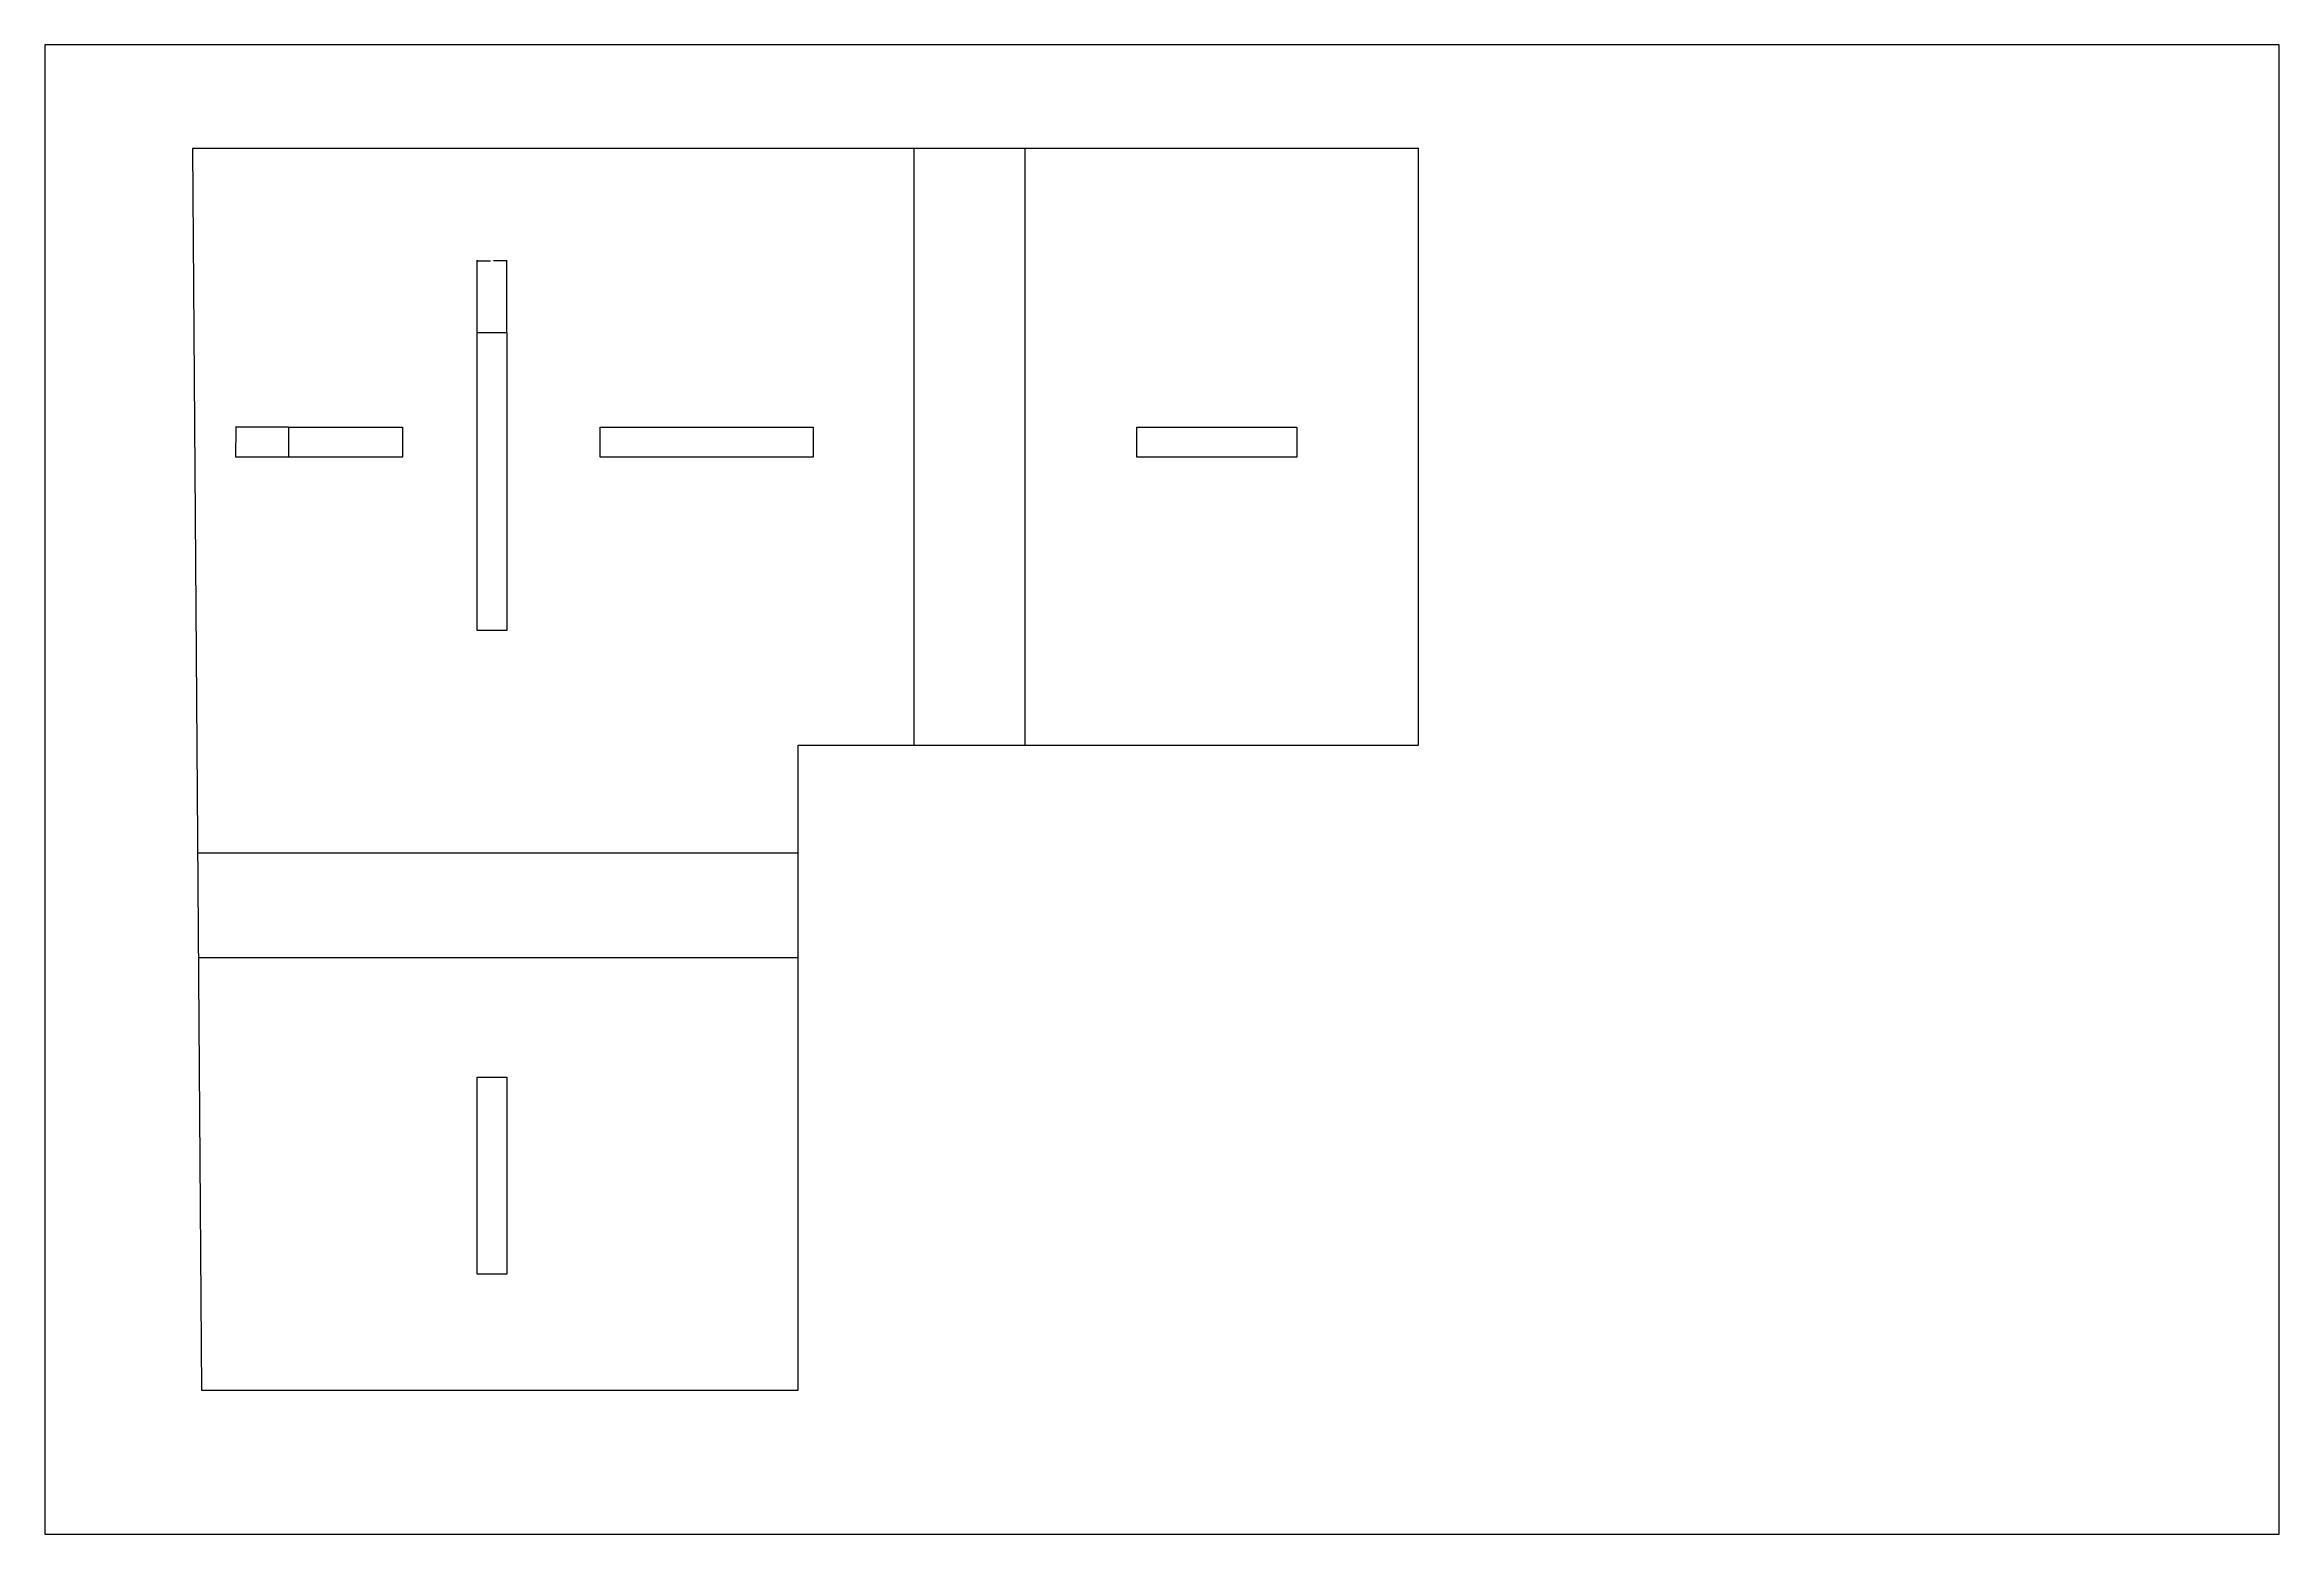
# Model space of a CAD drawing. Header units: millimetres. Extents: x -1533 to 16534, y -9814 to -2517.
# Drawn here: x 8166 to 9066, y -6211 to -5611 of the extents above; entities that cross this region are included whole.
import ezdxf

# ---------------------------------------------------------------- set-up
doc = ezdxf.new("R2010")
doc.units = ezdxf.units.MM
doc.header["$MEASUREMENT"] = 0
for name, color, linetype, true_color in [('90X60', 6, 'Continuous', 0xff00ff), ('CORTE', 7, 'Continuous', 0x0000bf), ('GRABADO', 1, 'Continuous', 0xff0000)]:
    doc.layers.add(name, color=color, linetype=linetype, true_color=true_color)
doc.dimstyles.get("Standard").update_dxf_attribs({"dimtxt": 0.18, "dimasz": 0.18, "dimexe": 0.18, "dimexo": 0.0625, "dimgap": 0.09, "dimtad": 0, "dimtih": 1, "dimtoh": 1, "dimdec": 4, "dimzin": 0, "dimdsep": 46, "dimtxsty": 'Standard', "dimcen": 0.09, "dimadec": 0, "dimazin": 0, "dimtfac": 1, "dimtdec": 4, "dimtofl": 0, "dimtmove": 0, "dimatfit": 3, "dimfxl": 0, "dimtolj": 1, "dimtzin": 0, "dimarcsym": 0})

# ---------------------------------------------------------------- blocks, each defined once
blk = doc.blocks.new('*D34')
at = {"layer": 'CORTE', "color": 0, "lineweight": -2}
for p, q in [((8263.88, -5764.7), (8242.45, -5764.7)), ((8242.63, -5764.88), (8242.63, -5770.54)), ((8263.88, -5776.73), (8242.45, -5776.73)), ((8242.63, -5776.55), (8242.63, -5770.9))]:
    blk.add_line(p, q, dxfattribs=at)
at = {"layer": 'CORTE', "color": 0}
for points in [[(8242.66, -5764.88), (8242.6, -5764.88), (8242.63, -5764.7)], [(8242.6, -5776.55), (8242.66, -5776.55), (8242.63, -5776.73)]]:
    blk.add_solid(points, dxfattribs=at)
at = {"layer": 'Defpoints', "color": 0}
for p in [(8263.94, -5764.7), (8242.63, -5776.73), (8263.94, -5776.73)]:
    blk.add_point(p, dxfattribs=at)
at = {"layer": 'CORTE', "color": 0, "insert": (8242.63, -5770.72), "char_height": 0.18, "attachment_point": 5}
blk.add_mtext('\\A1;12.0226', dxfattribs=at)
blk = doc.blocks.new('*D35')
at = {"layer": 'CORTE', "color": 0, "lineweight": -2}
for p, q in [((8339.8, -5726.5), (8339.8, -5697.45)), ((8339.98, -5697.63), (8345.2, -5697.63)), ((8351.64, -5697.63), (8346.42, -5697.63)), ((8351.82, -5726.5), (8351.82, -5697.45))]:
    blk.add_line(p, q, dxfattribs=at)
at = {"layer": 'CORTE', "color": 0}
for points in [[(8339.98, -5697.6), (8339.98, -5697.66), (8339.8, -5697.63)], [(8351.64, -5697.66), (8351.64, -5697.6), (8351.82, -5697.63)]]:
    blk.add_solid(points, dxfattribs=at)
at = {"layer": 'Defpoints', "color": 0}
for p in [(8351.82, -5697.63), (8339.8, -5726.56), (8351.82, -5726.56)]:
    blk.add_point(p, dxfattribs=at)
at = {"layer": 'CORTE', "color": 0, "insert": (8345.81, -5697.63), "char_height": 0.18, "attachment_point": 5}
blk.add_mtext('\\A1;12.0226', dxfattribs=at)

msp = doc.modelspace()

# ---------------------------------------------------------------- linework, layer by layer
at = {"layer": '90X60'}
for p, q in [((9065.66236, -5610.60452), (8165.66236, -5610.60452)), ((8165.66236, -5610.60452), (8165.66236, -6210.60452)), ((9065.66236, -6210.60452), (9065.66236, -5610.60452)), ((8165.66236, -6210.60452), (9065.66236, -6210.60452))]:
    msp.add_line(p, q, dxfattribs=at)
at = {"layer": 'CORTE'}
for p, q in [((8718.9068, -5652.47968), (8225.23843, -5652.47968)), ((8225.23843, -5652.47968), (8228.79594, -6152.60863)), ((8718.9068, -5892.78136), (8718.9068, -5652.47968)), ((8339.80029, -5846.50485), (8339.80029, -5726.55934)), ((8339.80029, -5726.55934), (8351.82286, -5726.55934)), ((8351.82286, -5726.55934), (8351.82286, -5846.50485)), ((8263.93927, -5776.72736), (8263.93927, -5764.70479)), ((8263.93927, -5764.70479), (8309.79438, -5764.70479)), ((8309.79438, -5764.70479), (8309.79438, -5776.72736)), ((8389.38902, -5776.72736), (8389.38902, -5764.70479)), ((8389.38902, -5764.70479), (8475.23168, -5764.70479)), ((8475.23168, -5764.70479), (8475.23168, -5776.72736)), ((8605.46381, -5776.72736), (8605.46381, -5764.70479)), ((8605.46381, -5764.70479), (8670.00457, -5764.70479)), ((8670.00457, -5764.70479), (8670.00457, -5776.72736)), ((8309.79438, -5776.72736), (8263.93927, -5776.72736)), ((8475.23168, -5776.72736), (8389.38902, -5776.72736)), ((8670.00457, -5776.72736), (8605.46381, -5776.72736)), ((8351.82286, -5846.50485), (8339.80029, -5846.50485)), ((8469.09763, -6152.60863), (8469.09763, -5892.78136)), ((8469.09763, -5892.78136), (8718.9068, -5892.78136)), ((8339.80029, -6105.88702), (8339.80029, -6026.42312)), ((8339.80029, -6026.42312), (8351.82286, -6026.42312)), ((8351.82286, -6026.42312), (8351.82286, -6105.88702)), ((8351.82286, -6105.88702), (8339.80029, -6105.88702)), ((8228.79594, -6152.60863), (8469.09763, -6152.60863))]:
    msp.add_line(p, q, dxfattribs=at)
at = {"layer": 'GRABADO'}
for p, q in [((8515.65558, -5652.47968), (8515.65558, -5892.78136)), ((8560.39181, -5652.47968), (8560.39181, -5892.78136)), ((8469.09763, -5936.30178), (8227.26324, -5936.30178)), ((8469.09763, -5978.40881), (8227.55683, -5978.40881))]:
    msp.add_line(p, q, dxfattribs=at)

# ---------------------------------------------------------------- dimensions: what is measured, and where the dimension line sits
at = {"layer": 'CORTE'}
dim = msp.add_linear_dim(base=(8351.82286, -5697.63467), p1=(8339.80029, -5726.55934), p2=(8351.82286, -5726.55934), dimstyle='Standard', dxfattribs=at)
dim.commit()
dim.dimension.update_dxf_attribs({"geometry": '*D35', "text_midpoint": (8345.81157, -5697.63467)})
dim = msp.add_linear_dim(base=(8242.62848, -5776.72736), p1=(8263.93927, -5764.70479), p2=(8263.93927, -5776.72736), angle=270, dimstyle='Standard', dxfattribs=at)
dim.commit()
dim.dimension.update_dxf_attribs({"geometry": '*D34', "text_midpoint": (8242.62848, -5770.71607)})

doc.saveas('drawing.dxf')
